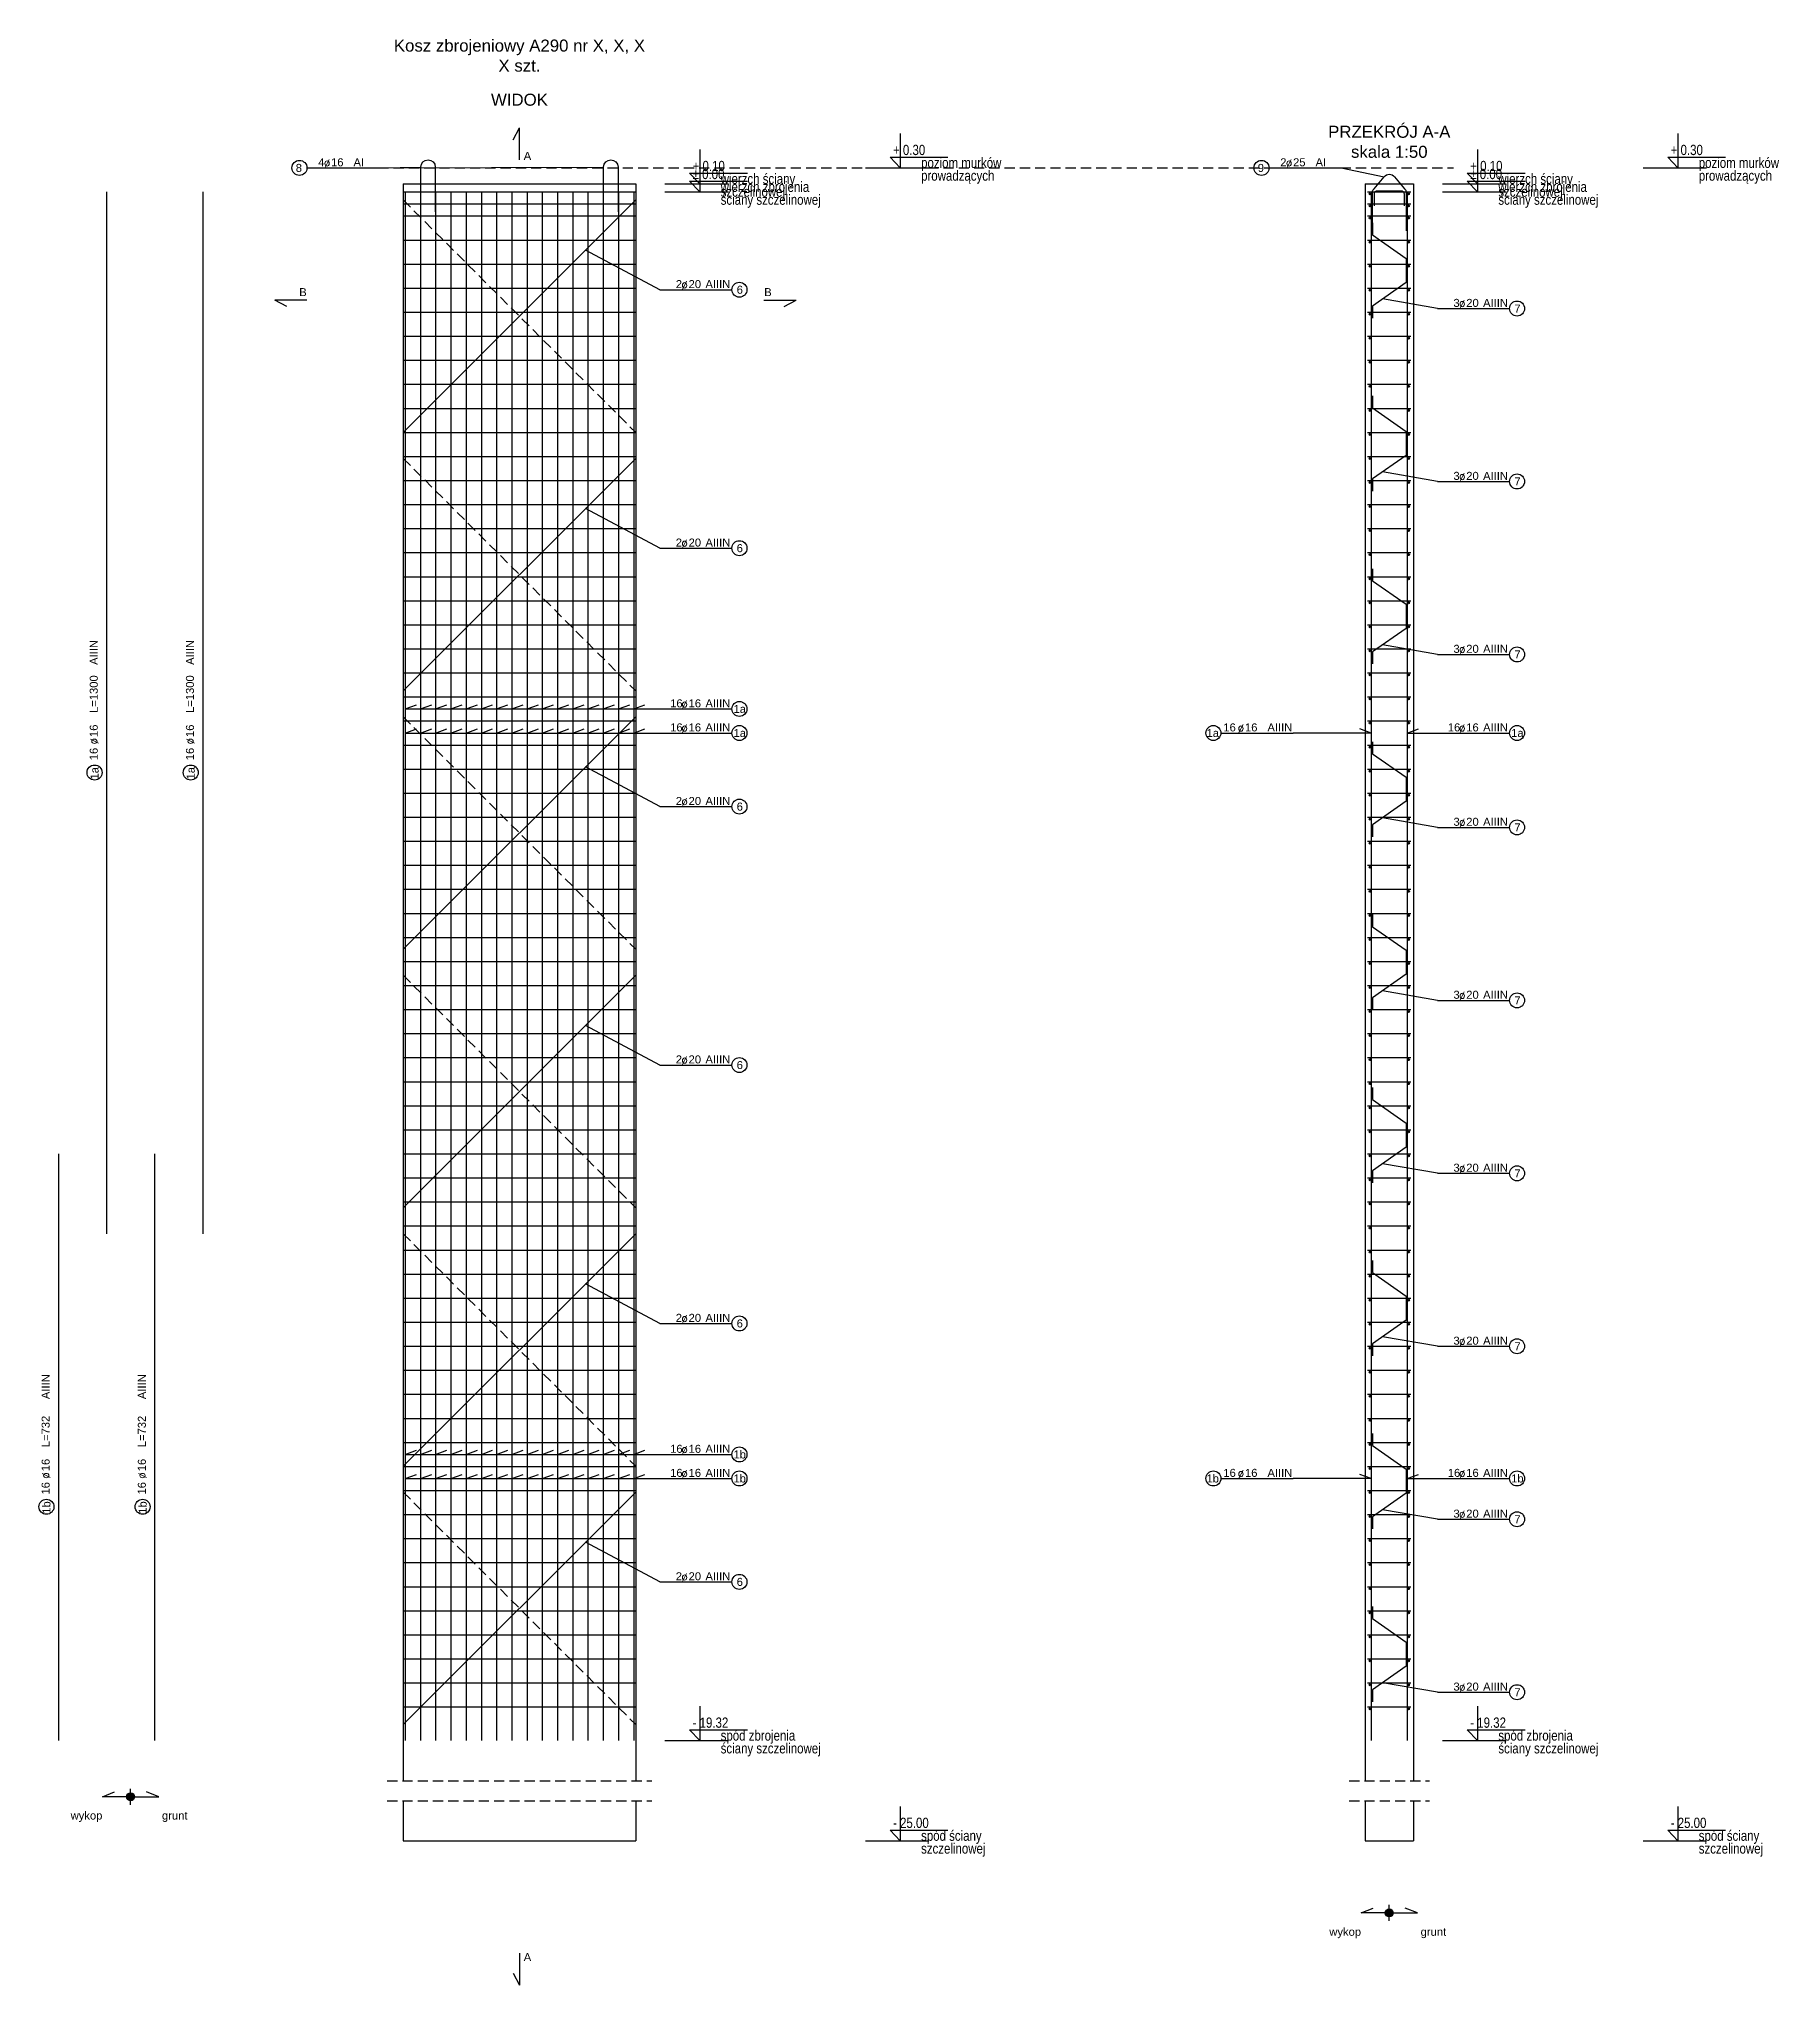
# Model space of a CAD drawing. Extents: x -4365 to 5377, y -4802 to -2374.
# Drawn here: x 2526 to 4696, y -4802 to -2374 of the extents above; entities that cross this region are included whole.
import ezdxf
from ezdxf.enums import TextEntityAlignment as Align

# ---------------------------------------------------------------- set-up
doc = ezdxf.new("R2010")
doc.units = 0
doc.header["$MEASUREMENT"] = 0
doc.linetypes.add('DASHED', pattern=[19.05, 12.7, -6.35])
for name, color, linetype in [('__SOL-KOTY_WYSOKOSCIOWE', 4, 'CONTINUOUS'), ('__SOL-OPISY', 4, 'CONTINUOUS'), ('__SOL-PRZERYWANA', 253, 'DASHED'), ('__SOL-WIDOK', 4, 'CONTINUOUS'), ('__SOL-ZBROJENIE', 3, 'CONTINUOUS')]:
    doc.layers.add(name, color=color, linetype=linetype)
doc.styles.add('ARIAL', font='arial.ttf', dxfattribs={"height": 2.5})
doc.styles.add('SIMPLEX', font='SIMPLEX.SHX', dxfattribs={"width": 0.8})
doc.styles.get("Standard").update_dxf_attribs({"font": 'arial.ttf'})

msp = doc.modelspace()

# ---------------------------------------------------------------- texts
at = {"layer": '__SOL-OPISY', "width": 2500, "attachment_point": 5}
for s, insert, char_height in [('Kosz zbrojeniowy A290 nr X, X, X\\PX szt.\\P', (3125, -2395), 15), ('\\P\\PWIDOK\\P', (3125, -2425), 15), ('\\P\\P\\PPRZEKRÓJ A-A\\Pskala 1:50\\P', (4210, -2465), 15), ('A\\P', (3135, -2520), 10), ('B\\P', (2855, -2690), 10), ('B\\P', (3435, -2690), 10), ('wykop\\P', (2585, -4592), 10), ('grunt\\P', (2695, -4592), 10), ('wykop\\P', (4155, -4737), 10), ('grunt\\P', (4265, -4737), 10), ('A\\P', (3135, -4767), 10)]:
    msp.add_mtext(s, dxfattribs=dict(at, insert=insert, char_height=char_height))

# ---------------------------------------------------------------- blocks, each defined once
blk = doc.blocks.new('OPIS_PRET_BEZ_LINII')
at = {"layer": '__SOL-OPISY'}
blk.add_circle((25.7, 0), 9.36, dxfattribs=at)
at = {"layer": '__SOL-OPISY', "style": 'SIMPLEX', "width": 0.9}
blk.add_text(' %%c ', height=10, dxfattribs=at).set_placement((64.7, -4.8), align=Align.CENTER)
at = {"layer": '__SOL-OPISY', "style": 'ARIAL', "width": 0.8}
blk.add_attdef('NUMER', text='', height=10, dxfattribs=at).set_placement((25.7, 0), align=Align.MIDDLE)
blk.add_attdef('ILOSC', text='', height=10, dxfattribs=at).set_placement((56.9, -5.1), align=Align.RIGHT)
for tag, p in [('SREDNICA', (71, -5.1)), ('DLUGOSC', (95.1, -5.2)), ('STAL', (144.7, -5.2))]:
    blk.add_attdef(tag, p, '', height=10, dxfattribs=at)
blk = doc.blocks.new('OPIS_PRAWY')
at = {"layer": '__SOL-OPISY'}
blk.add_line((0, 0), (90, 0), dxfattribs=at)
blk.add_circle((99.4, 0), 9.36, dxfattribs=at)
at = {"layer": '__SOL-OPISY', "style": 'SIMPLEX', "width": 0.9}
blk.add_text(' %%c ', height=10, dxfattribs=at).set_placement((20.9, 0.5))
at = {"layer": '__SOL-OPISY', "style": 'ARIAL', "width": 0.8}
blk.add_attdef('ILOSC', text='', height=10, dxfattribs=at).set_placement((27.1, 0.1), align=Align.RIGHT)
for tag, p in [('SREDNICA', (35.4, 0.1)), ('STAL', (58.4, 0.5))]:
    blk.add_attdef(tag, p, '', height=10, dxfattribs=at)
for tag, p in [('NUMER', (99.4, 0)), ('DLUGOSC', (52.8, -6.1))]:
    blk.add_attdef(tag, text='', height=10, dxfattribs=at).set_placement(p, align=Align.MIDDLE)
blk = doc.blocks.new('OPIS_LEWY')
at = {"layer": '__SOL-OPISY'}
blk.add_line((-90, 0), (0, 0), dxfattribs=at)
blk.add_circle((-99.4, 0), 9.36, dxfattribs=at)
at = {"layer": '__SOL-OPISY', "style": 'SIMPLEX', "width": 0.9}
blk.add_text(' %%c ', height=10, dxfattribs=at).set_placement((-75, 0.5))
at = {"layer": '__SOL-OPISY', "style": 'ARIAL', "width": 0.8}
for tag, p in [('NUMER', (-99.4, 0)), ('DLUGOSC', (-58.9, -6.6))]:
    blk.add_attdef(tag, text='', height=10, dxfattribs=at).set_placement(p, align=Align.MIDDLE)
blk.add_attdef('ILOSC', text='', height=10, dxfattribs=at).set_placement((-74, 0.1), align=Align.RIGHT)
for tag, p in [('SREDNICA', (-65.8, 0.1)), ('STAL', (-42.7, 0.3))]:
    blk.add_attdef(tag, p, '', height=10, dxfattribs=at)
blk = doc.blocks.new('KOTA')
at = {"layer": '__SOL-KOTY_WYSOKOSCIOWE'}
for p, q in [((0, 33.4), (0, 0)), ((-34, 0), (28, 0)), ((0, 0), (-9.9, 10.4)), ((-9.9, 10.4), (46.5, 10.4))]:
    blk.add_line(p, q, dxfattribs=at)
at = {"layer": '__SOL-KOTY_WYSOKOSCIOWE', "style": 'ARIAL', "width": 0.8}
blk.add_attdef('RZEDNA', (500.5, 15.9), '', height=10.4, dxfattribs=at)

# ---------------------------------------------------------------- hatches: boundary and pattern name
at = {"layer": '__SOL-OPISY'}
for points in [[(2645, -4567, 1), (2635, -4567, 1)], [(4215, -4712, 1), (4205, -4712, 1)]]:
    msp.add_hatch(color=256, dxfattribs=at).paths.add_polyline_path(points)
at = {"layer": '__SOL-ZBROJENIE'}
for points in [[(4187.2, -2567.5, 1), (4184.8, -2567.5, 1)], [(4235.2, -2567.5, 1), (4232.8, -2567.5, 1)], [(4187.2, -2582.5, 1), (4184.8, -2582.5, 1)], [(4187.2, -2597.5, 1), (4184.8, -2597.5, 1)], [(4235.2, -2582.5, 1), (4232.8, -2582.5, 1)], [(4235.2, -2597.5, 1), (4232.8, -2597.5, 1)], [(4187.2, -2627.5, 1), (4184.8, -2627.5, 1)], [(4235.2, -2627.5, 1), (4232.8, -2627.5, 1)], [(4187.2, -2657.5, 1), (4184.8, -2657.5, 1)], [(4235.2, -2657.5, 1), (4232.8, -2657.5, 1)], [(4187.2, -2687.5, 1), (4184.8, -2687.5, 1)], [(4235.2, -2687.5, 1), (4232.8, -2687.5, 1)], [(4187.2, -2717.5, 1), (4184.8, -2717.5, 1)], [(4235.2, -2717.5, 1), (4232.8, -2717.5, 1)], [(4187.2, -2747.5, 1), (4184.8, -2747.5, 1)], [(4235.2, -2747.5, 1), (4232.8, -2747.5, 1)], [(4187.2, -2777.5, 1), (4184.8, -2777.5, 1)], [(4235.2, -2777.5, 1), (4232.8, -2777.5, 1)], [(4187.2, -2807.5, 1), (4184.8, -2807.5, 1)], [(4235.2, -2807.5, 1), (4232.8, -2807.5, 1)], [(4187.2, -2837.5, 1), (4184.8, -2837.5, 1)], [(4235.2, -2837.5, 1), (4232.8, -2837.5, 1)], [(4187.2, -2867.5, 1), (4184.8, -2867.5, 1)], [(4235.2, -2867.5, 1), (4232.8, -2867.5, 1)], [(4187.2, -2897.5, 1), (4184.8, -2897.5, 1)], [(4235.2, -2897.5, 1), (4232.8, -2897.5, 1)], [(4187.2, -2927.5, 1), (4184.8, -2927.5, 1)], [(4235.2, -2927.5, 1), (4232.8, -2927.5, 1)], [(4187.2, -2957.5, 1), (4184.8, -2957.5, 1)], [(4235.2, -2957.5, 1), (4232.8, -2957.5, 1)], [(4187.2, -2987.5, 1), (4184.8, -2987.5, 1)], [(4235.2, -2987.5, 1), (4232.8, -2987.5, 1)], [(4187.2, -3017.5, 1), (4184.8, -3017.5, 1)], [(4235.2, -3017.5, 1), (4232.8, -3017.5, 1)], [(4187.2, -3047.5, 1), (4184.8, -3047.5, 1)], [(4235.2, -3047.5, 1), (4232.8, -3047.5, 1)], [(4187.2, -3077.5, 1), (4184.8, -3077.5, 1)], [(4235.2, -3077.5, 1), (4232.8, -3077.5, 1)], [(4187.2, -3107.5, 1), (4184.8, -3107.5, 1)], [(4235.2, -3107.5, 1), (4232.8, -3107.5, 1)], [(4187.2, -3137.5, 1), (4184.8, -3137.5, 1)], [(4235.2, -3137.5, 1), (4232.8, -3137.5, 1)], [(4187.2, -3167.5, 1), (4184.8, -3167.5, 1)], [(4235.2, -3167.5, 1), (4232.8, -3167.5, 1)], [(4187.2, -3197.5, 1), (4184.8, -3197.5, 1)], [(4235.2, -3197.5, 1), (4232.8, -3197.5, 1)], [(4187.2, -3227.5, 1), (4184.8, -3227.5, 1)], [(4235.2, -3227.5, 1), (4232.8, -3227.5, 1)], [(4187.2, -3257.5, 1), (4184.8, -3257.5, 1)], [(4235.2, -3257.5, 1), (4232.8, -3257.5, 1)], [(4187.2, -3287.5, 1), (4184.8, -3287.5, 1)], [(4235.2, -3287.5, 1), (4232.8, -3287.5, 1)], [(4187.2, -3317.5, 1), (4184.8, -3317.5, 1)], [(4235.2, -3317.5, 1), (4232.8, -3317.5, 1)], [(4187.2, -3347.5, 1), (4184.8, -3347.5, 1)], [(4235.2, -3347.5, 1), (4232.8, -3347.5, 1)], [(4187.2, -3377.5, 1), (4184.8, -3377.5, 1)], [(4235.2, -3377.5, 1), (4232.8, -3377.5, 1)], [(4187.2, -3407.5, 1), (4184.8, -3407.5, 1)], [(4235.2, -3407.5, 1), (4232.8, -3407.5, 1)], [(4187.2, -3437.5, 1), (4184.8, -3437.5, 1)], [(4235.2, -3437.5, 1), (4232.8, -3437.5, 1)], [(4187.2, -3467.5, 1), (4184.8, -3467.5, 1)], [(4235.2, -3467.5, 1), (4232.8, -3467.5, 1)], [(4187.2, -3497.5, 1), (4184.8, -3497.5, 1)], [(4235.2, -3497.5, 1), (4232.8, -3497.5, 1)], [(4187.2, -3527.5, 1), (4184.8, -3527.5, 1)], [(4235.2, -3527.5, 1), (4232.8, -3527.5, 1)], [(4187.2, -3557.5, 1), (4184.8, -3557.5, 1)], [(4235.2, -3557.5, 1), (4232.8, -3557.5, 1)], [(4187.2, -3587.5, 1), (4184.8, -3587.5, 1)], [(4235.2, -3587.5, 1), (4232.8, -3587.5, 1)], [(4187.2, -3617.5, 1), (4184.8, -3617.5, 1)], [(4235.2, -3617.5, 1), (4232.8, -3617.5, 1)], [(4187.2, -3647.5, 1), (4184.8, -3647.5, 1)], [(4235.2, -3647.5, 1), (4232.8, -3647.5, 1)], [(4187.2, -3677.5, 1), (4184.8, -3677.5, 1)], [(4235.2, -3677.5, 1), (4232.8, -3677.5, 1)], [(4187.2, -3707.5, 1), (4184.8, -3707.5, 1)], [(4235.2, -3707.5, 1), (4232.8, -3707.5, 1)], [(4187.2, -3737.5, 1), (4184.8, -3737.5, 1)], [(4235.2, -3737.5, 1), (4232.8, -3737.5, 1)], [(4187.2, -3767.5, 1), (4184.8, -3767.5, 1)], [(4235.2, -3767.5, 1), (4232.8, -3767.5, 1)], [(4187.2, -3797.5, 1), (4184.8, -3797.5, 1)], [(4235.2, -3797.5, 1), (4232.8, -3797.5, 1)], [(4187.2, -3827.5, 1), (4184.8, -3827.5, 1)], [(4235.2, -3827.5, 1), (4232.8, -3827.5, 1)], [(4187.2, -3857.5, 1), (4184.8, -3857.5, 1)], [(4235.2, -3857.5, 1), (4232.8, -3857.5, 1)], [(4187.2, -3887.5, 1), (4184.8, -3887.5, 1)], [(4235.2, -3887.5, 1), (4232.8, -3887.5, 1)], [(4187.2, -3917.5, 1), (4184.8, -3917.5, 1)], [(4235.2, -3917.5, 1), (4232.8, -3917.5, 1)], [(4187.2, -3947.5, 1), (4184.8, -3947.5, 1)], [(4235.2, -3947.5, 1), (4232.8, -3947.5, 1)], [(4187.2, -3977.5, 1), (4184.8, -3977.5, 1)], [(4235.2, -3977.5, 1), (4232.8, -3977.5, 1)], [(4187.2, -4007.5, 1), (4184.8, -4007.5, 1)], [(4235.2, -4007.5, 1), (4232.8, -4007.5, 1)], [(4187.2, -4037.5, 1), (4184.8, -4037.5, 1)], [(4235.2, -4037.5, 1), (4232.8, -4037.5, 1)], [(4187.2, -4067.5, 1), (4184.8, -4067.5, 1)], [(4235.2, -4067.5, 1), (4232.8, -4067.5, 1)], [(4187.2, -4097.5, 1), (4184.8, -4097.5, 1)], [(4235.2, -4097.5, 1), (4232.8, -4097.5, 1)], [(4187.2, -4127.5, 1), (4184.8, -4127.5, 1)], [(4235.2, -4127.5, 1), (4232.8, -4127.5, 1)], [(4187.2, -4157.5, 1), (4184.8, -4157.5, 1)], [(4235.2, -4157.5, 1), (4232.8, -4157.5, 1)], [(4187.2, -4187.5, 1), (4184.8, -4187.5, 1)], [(4235.2, -4187.5, 1), (4232.8, -4187.5, 1)], [(4187.2, -4217.5, 1), (4184.8, -4217.5, 1)], [(4235.2, -4217.5, 1), (4232.8, -4217.5, 1)], [(4187.2, -4247.5, 1), (4184.8, -4247.5, 1)], [(4235.2, -4247.5, 1), (4232.8, -4247.5, 1)], [(4187.2, -4277.5, 1), (4184.8, -4277.5, 1)], [(4235.2, -4277.5, 1), (4232.8, -4277.5, 1)], [(4187.2, -4307.5, 1), (4184.8, -4307.5, 1)], [(4235.2, -4307.5, 1), (4232.8, -4307.5, 1)], [(4187.2, -4337.5, 1), (4184.8, -4337.5, 1)], [(4235.2, -4337.5, 1), (4232.8, -4337.5, 1)], [(4187.2, -4367.5, 1), (4184.8, -4367.5, 1)], [(4235.2, -4367.5, 1), (4232.8, -4367.5, 1)], [(4187.2, -4397.5, 1), (4184.8, -4397.5, 1)], [(4235.2, -4397.5, 1), (4232.8, -4397.5, 1)], [(4187.2, -4427.5, 1), (4184.8, -4427.5, 1)], [(4235.2, -4427.5, 1), (4232.8, -4427.5, 1)], [(4187.2, -4457.5, 1), (4184.8, -4457.5, 1)], [(4235.2, -4457.5, 1), (4232.8, -4457.5, 1)]]:
    msp.add_hatch(color=256, dxfattribs=at).paths.add_polyline_path(points)

# ---------------------------------------------------------------- linework, layer by layer
at = {"layer": '__SOL-OPISY'}
for p, q in [((3117, -2500), (3125, -2485)), ((3125, -2525), (3125, -2485)), ((2950, -2535), (3002, -2534)), ((2950, -2535), (3230, -2534)), ((4150, -2535), (4203.5, -2546.22)), ((3300, -2687), (3207.5, -2637.5)), ((2860, -2700), (2820, -2700)), ((2835, -2708), (2820, -2700)), ((3430, -2700), (3470, -2700)), ((3455, -2708), (3470, -2700)), ((4270, -2710.42), (4201.52, -2698.53)), ((4270, -2926.19), (4201.52, -2914.31)), ((3300, -3009.4), (3207.5, -2959.9)), ((4270, -3141.97), (4201.52, -3130.09)), ((2982.5, -3210), (2996.6, -3204.87)), ((2982.5, -3210), (3300, -3210)), ((3001.5, -3210), (3015.6, -3204.87)), ((3020.5, -3210), (3034.6, -3204.87)), ((3039.5, -3210), (3053.6, -3204.87)), ((3058.5, -3210), (3072.6, -3204.87)), ((3077.5, -3210), (3091.6, -3204.87)), ((3096.5, -3210), (3110.6, -3204.87)), ((3115.5, -3210), (3129.6, -3204.87)), ((3134.5, -3210), (3148.6, -3204.87)), ((3153.5, -3210), (3167.6, -3204.87)), ((3172.5, -3210), (3186.6, -3204.87)), ((3191.5, -3210), (3205.6, -3204.87)), ((3210.5, -3210), (3224.6, -3204.87)), ((3229.5, -3210), (3243.6, -3204.87)), ((3248.5, -3210), (3262.6, -3204.87)), ((3267.5, -3210), (3281.6, -3204.87)), ((2982.5, -3240), (2996.6, -3234.87)), ((2982.5, -3240), (3300, -3240)), ((3001.5, -3240), (3015.6, -3234.87)), ((3020.5, -3240), (3034.6, -3234.87)), ((3039.5, -3240), (3053.6, -3234.87)), ((3058.5, -3240), (3072.6, -3234.87)), ((3077.5, -3240), (3091.6, -3234.87)), ((3096.5, -3240), (3110.6, -3234.87)), ((3115.5, -3240), (3129.6, -3234.87)), ((3134.5, -3240), (3148.6, -3234.87)), ((3153.5, -3240), (3167.6, -3234.87)), ((3172.5, -3240), (3186.6, -3234.87)), ((3191.5, -3240), (3205.6, -3234.87)), ((3210.5, -3240), (3224.6, -3234.87)), ((3229.5, -3240), (3243.6, -3234.87)), ((3248.5, -3240), (3262.6, -3234.87)), ((3267.5, -3240), (3281.6, -3234.87)), ((4187.5, -3240), (4090, -3240)), ((4187.5, -3240), (4173.4, -3234.87)), ((4232.5, -3240), (4246.6, -3234.87)), ((4232.5, -3240), (4270, -3240)), ((3300, -3331.8), (3207.5, -3282.3)), ((4270, -3357.75), (4201.52, -3345.87)), ((4270, -3573.53), (4201.52, -3561.65)), ((3300, -3654.2), (3207.5, -3604.7)), ((4270, -3789.3), (4201.52, -3777.42)), ((3300, -3976.6), (3207.5, -3927.1)), ((4270, -4005.08), (4201.52, -3993.2)), ((2982.5, -4140), (2996.6, -4134.87)), ((2982.5, -4140), (3300, -4140)), ((3001.5, -4140), (3015.6, -4134.87)), ((3020.5, -4140), (3034.6, -4134.87)), ((3039.5, -4140), (3053.6, -4134.87)), ((3058.5, -4140), (3072.6, -4134.87)), ((3077.5, -4140), (3091.6, -4134.87)), ((3096.5, -4140), (3110.6, -4134.87)), ((3115.5, -4140), (3129.6, -4134.87)), ((3134.5, -4140), (3148.6, -4134.87)), ((3153.5, -4140), (3167.6, -4134.87)), ((3172.5, -4140), (3186.6, -4134.87)), ((3191.5, -4140), (3205.6, -4134.87)), ((3210.5, -4140), (3224.6, -4134.87)), ((3229.5, -4140), (3243.6, -4134.87)), ((3248.5, -4140), (3262.6, -4134.87)), ((3267.5, -4140), (3281.6, -4134.87)), ((2982.5, -4170), (2996.6, -4164.87)), ((2982.5, -4170), (3300, -4170)), ((3001.5, -4170), (3015.6, -4164.87)), ((3020.5, -4170), (3034.6, -4164.87)), ((3039.5, -4170), (3053.6, -4164.87)), ((3058.5, -4170), (3072.6, -4164.87)), ((3077.5, -4170), (3091.6, -4164.87)), ((3096.5, -4170), (3110.6, -4164.87)), ((3115.5, -4170), (3129.6, -4164.87)), ((3134.5, -4170), (3148.6, -4164.87)), ((3153.5, -4170), (3167.6, -4164.87)), ((3172.5, -4170), (3186.6, -4164.87)), ((3191.5, -4170), (3205.6, -4164.87)), ((3210.5, -4170), (3224.6, -4164.87)), ((3229.5, -4170), (3243.6, -4164.87)), ((3248.5, -4170), (3262.6, -4164.87)), ((3267.5, -4170), (3281.6, -4164.87)), ((4187.5, -4170), (4090, -4170)), ((4187.5, -4170), (4173.4, -4164.87)), ((4232.5, -4170), (4246.6, -4164.87)), ((4232.5, -4170), (4270, -4170)), ((4270, -4220.86), (4201.52, -4208.98)), ((3300, -4299), (3207.5, -4249.5)), ((4270, -4436.64), (4201.52, -4424.76)), ((2605, -4567), (2620, -4561)), ((2640, -4577), (2640, -4557)), ((2675, -4567), (2660, -4561)), ((2640, -4567), (2605, -4567)), ((2640, -4567), (2675, -4567)), ((4175, -4712), (4190, -4706)), ((4210, -4722), (4210, -4702)), ((4245, -4712), (4230, -4706)), ((4210, -4712), (4175, -4712)), ((4210, -4712), (4245, -4712)), ((3125, -4762), (3125, -4802)), ((3117, -4787), (3125, -4802))]:
    msp.add_line(p, q, dxfattribs=at)
for centre in [(2640, -4567), (4210, -4712)]:
    msp.add_circle(centre, 5, dxfattribs=at)
at = {"layer": '__SOL-PRZERYWANA'}
for p, q in [((2930, -2535), (4290, -2535)), ((2960, -4547), (3290, -4547)), ((4160, -4547), (4260, -4547)), ((2960, -4572), (3290, -4572)), ((4160, -4572), (4260, -4572))]:
    msp.add_line(p, q, dxfattribs=at)
for points in [[(2980, -2555), (2980, -2575), (3270, -2865), (3270, -2885)], [(2980, -2877.4), (2980, -2897.4), (3270, -3187.4), (3270, -3207.4)], [(2980, -3199.8), (2980, -3219.8), (3270, -3509.8), (3270, -3529.8)], [(2980, -3522.2), (2980, -3542.2), (3270, -3832.2), (3270, -3852.2)], [(2980, -3844.6), (2980, -3864.6), (3270, -4154.6), (3270, -4174.6)], [(2980, -4167), (2980, -4187), (3270, -4477), (3270, -4497)]]:
    msp.add_lwpolyline(points, dxfattribs=at)
at = {"layer": '__SOL-WIDOK'}
for p, q in [((2980, -2555), (2980, -4547)), ((2980, -2555), (3270, -2555)), ((3270, -2555), (3270, -4547)), ((4180, -2555), (4180, -4547)), ((4180, -2555), (4240, -2555)), ((4240, -2555), (4240, -4547)), ((2980, -4572), (2980, -4622)), ((3270, -4572), (3270, -4622)), ((4180, -4572), (4180, -4622)), ((4240, -4572), (4240, -4622)), ((2980, -4622), (3270, -4622)), ((4180, -4622), (4240, -4622))]:
    msp.add_line(p, q, dxfattribs=at)
at = {"layer": '__SOL-ZBROJENIE'}
for p, q in [((2610, -2565), (2610, -3865)), ((2730, -2565), (2730, -3865)), ((2980, -2565), (3270, -2565)), ((2982.5, -2565), (2982.5, -4497)), ((3001.5, -2565), (3001.5, -4497)), ((3020.5, -2565), (3020.5, -4497)), ((3039.5, -2565), (3039.5, -4497)), ((3058.5, -2565), (3058.5, -4497)), ((3077.5, -2565), (3077.5, -4497)), ((3096.5, -2565), (3096.5, -4497)), ((3115.5, -2565), (3115.5, -4497)), ((3134.5, -2565), (3134.5, -4497)), ((3153.5, -2565), (3153.5, -4497)), ((3172.5, -2565), (3172.5, -4497)), ((3191.5, -2565), (3191.5, -4497)), ((3210.5, -2565), (3210.5, -4497)), ((3229.5, -2565), (3229.5, -4497)), ((3248.5, -2565), (3248.5, -4497)), ((3267.5, -2565), (3267.5, -4497)), ((4183, -2565), (4237, -2565)), ((4187.5, -2565), (4187.5, -4497)), ((4232.5, -2565), (4232.5, -4497)), ((2980, -2580), (3270, -2580)), ((2980, -2595), (3270, -2595)), ((4183, -2580), (4237, -2580)), ((4183, -2595), (4237, -2595)), ((2980, -2625), (3270, -2625)), ((4183, -2625), (4237, -2625)), ((2980, -2655), (3270, -2655)), ((4183, -2655), (4237, -2655)), ((2980, -2685), (3270, -2685)), ((4183, -2685), (4237, -2685)), ((2980, -2715), (3270, -2715)), ((4183, -2715), (4237, -2715)), ((2980, -2745), (3270, -2745)), ((4183, -2745), (4237, -2745)), ((2980, -2775), (3270, -2775)), ((4183, -2775), (4237, -2775)), ((2980, -2805), (3270, -2805)), ((4183, -2805), (4237, -2805)), ((2980, -2835), (3270, -2835)), ((4183, -2835), (4237, -2835)), ((2980, -2865), (3270, -2865)), ((4183, -2865), (4237, -2865)), ((2980, -2895), (3270, -2895)), ((4183, -2895), (4237, -2895)), ((2980, -2925), (3270, -2925)), ((4183, -2925), (4237, -2925)), ((2980, -2955), (3270, -2955)), ((4183, -2955), (4237, -2955)), ((2980, -2985), (3270, -2985)), ((4183, -2985), (4237, -2985)), ((2980, -3015), (3270, -3015)), ((4183, -3015), (4237, -3015)), ((2980, -3045), (3270, -3045)), ((4183, -3045), (4237, -3045)), ((2980, -3075), (3270, -3075)), ((4183, -3075), (4237, -3075)), ((2980, -3105), (3270, -3105)), ((4183, -3105), (4237, -3105)), ((2980, -3135), (3270, -3135)), ((4183, -3135), (4237, -3135)), ((2980, -3165), (3270, -3165)), ((4183, -3165), (4237, -3165)), ((2980, -3195), (3270, -3195)), ((4183, -3195), (4237, -3195)), ((2980, -3225), (3270, -3225)), ((4183, -3225), (4237, -3225)), ((2980, -3255), (3270, -3255)), ((4183, -3255), (4237, -3255)), ((2980, -3285), (3270, -3285)), ((4183, -3285), (4237, -3285)), ((2980, -3315), (3270, -3315)), ((4183, -3315), (4237, -3315)), ((2980, -3345), (3270, -3345)), ((4183, -3345), (4237, -3345)), ((2980, -3375), (3270, -3375)), ((4183, -3375), (4237, -3375)), ((2980, -3405), (3270, -3405)), ((4183, -3405), (4237, -3405)), ((2980, -3435), (3270, -3435)), ((4183, -3435), (4237, -3435)), ((2980, -3465), (3270, -3465)), ((4183, -3465), (4237, -3465)), ((2980, -3495), (3270, -3495)), ((4183, -3495), (4237, -3495)), ((2980, -3525), (3270, -3525)), ((4183, -3525), (4237, -3525)), ((2980, -3555), (3270, -3555)), ((4183, -3555), (4237, -3555)), ((2980, -3585), (3270, -3585)), ((4183, -3585), (4237, -3585)), ((2980, -3615), (3270, -3615)), ((4183, -3615), (4237, -3615)), ((2980, -3645), (3270, -3645)), ((4183, -3645), (4237, -3645)), ((2980, -3675), (3270, -3675)), ((4183, -3675), (4237, -3675)), ((2980, -3705), (3270, -3705)), ((4183, -3705), (4237, -3705)), ((2980, -3735), (3270, -3735)), ((4183, -3735), (4237, -3735)), ((2550, -3765), (2550, -4497)), ((2670, -3765), (2670, -4497)), ((2980, -3765), (3270, -3765)), ((4183, -3765), (4237, -3765)), ((2980, -3795), (3270, -3795)), ((4183, -3795), (4237, -3795)), ((2980, -3825), (3270, -3825)), ((4183, -3825), (4237, -3825)), ((2980, -3855), (3270, -3855)), ((4183, -3855), (4237, -3855)), ((2980, -3885), (3270, -3885)), ((4183, -3885), (4237, -3885)), ((2980, -3915), (3270, -3915)), ((4183, -3915), (4237, -3915)), ((2980, -3945), (3270, -3945)), ((4183, -3945), (4237, -3945)), ((2980, -3975), (3270, -3975)), ((4183, -3975), (4237, -3975)), ((2980, -4005), (3270, -4005)), ((4183, -4005), (4237, -4005)), ((2980, -4035), (3270, -4035)), ((4183, -4035), (4237, -4035)), ((2980, -4065), (3270, -4065)), ((4183, -4065), (4237, -4065)), ((2980, -4095), (3270, -4095)), ((4183, -4095), (4237, -4095)), ((2980, -4125), (3270, -4125)), ((4183, -4125), (4237, -4125)), ((2980, -4155), (3270, -4155)), ((4183, -4155), (4237, -4155)), ((2980, -4185), (3270, -4185)), ((4183, -4185), (4237, -4185)), ((2980, -4215), (3270, -4215)), ((4183, -4215), (4237, -4215)), ((2980, -4245), (3270, -4245)), ((4183, -4245), (4237, -4245)), ((2980, -4275), (3270, -4275)), ((4183, -4275), (4237, -4275)), ((2980, -4305), (3270, -4305)), ((4183, -4305), (4237, -4305)), ((2980, -4335), (3270, -4335)), ((4183, -4335), (4237, -4335)), ((2980, -4365), (3270, -4365)), ((4183, -4365), (4237, -4365)), ((2980, -4395), (3270, -4395)), ((4183, -4395), (4237, -4395)), ((2980, -4425), (3270, -4425)), ((4183, -4425), (4237, -4425)), ((2980, -4455), (3270, -4455)), ((4183, -4455), (4237, -4455))]:
    msp.add_line(p, q, dxfattribs=at)
for points in [[(3002, -2589.86), (3002, -2534, -1), (3020, -2534), (3020, -2589.86)], [(3230, -2589.86), (3230, -2534, -1), (3248, -2534), (3248, -2589.86)], [(4189, -2613.5), (4189, -2565, -0.22), (4191, -2561.12), (4203.5, -2546.22, -0.5), (4216.5, -2546.22), (4229, -2561.12, -0.22), (4231, -2565), (4231, -2613.5)], [(4191.5, -2582.5), (4191.5, -2567.5, -0.48), (4195.5, -2563.5), (4224.5, -2563.5, -0.48), (4228.5, -2567.5), (4228.5, -2582.5)]]:
    msp.add_lwpolyline(points, format="xyb", dxfattribs=at)
for points in [[(3270, -2555), (3270, -2575), (2980, -2865), (2980, -2885)], [(4189, -2603.48), (4189, -2618.48), (4231, -2647.89), (4231, -2677.89), (4189, -2707.3), (4189, -2722.3)], [(4189, -2819.26), (4189, -2834.26), (4231, -2863.67), (4231, -2893.67), (4189, -2923.08), (4189, -2938.08)], [(3270, -2877.4), (3270, -2897.4), (2980, -3187.4), (2980, -3207.4)], [(4189, -3035.04), (4189, -3050.04), (4231, -3079.44), (4231, -3109.44), (4189, -3138.85), (4189, -3153.85)], [(3270, -3199.8), (3270, -3219.8), (2980, -3509.8), (2980, -3529.8)], [(4189, -3250.81), (4189, -3265.81), (4231, -3295.22), (4231, -3325.22), (4189, -3354.63), (4189, -3369.63)], [(4189, -3466.59), (4189, -3481.59), (4231, -3511), (4231, -3541), (4189, -3570.41), (4189, -3585.41)], [(3270, -3522.2), (3270, -3542.2), (2980, -3832.2), (2980, -3852.2)], [(4189, -3682.37), (4189, -3697.37), (4231, -3726.78), (4231, -3756.78), (4189, -3786.19), (4189, -3801.19)], [(3270, -3844.6), (3270, -3864.6), (2980, -4154.6), (2980, -4174.6)], [(4189, -3898.15), (4189, -3913.15), (4231, -3942.56), (4231, -3972.56), (4189, -4001.96), (4189, -4016.96)], [(4189, -4113.92), (4189, -4128.92), (4231, -4158.33), (4231, -4188.33), (4189, -4217.74), (4189, -4232.74)], [(3270, -4167), (3270, -4187), (2980, -4477), (2980, -4497)], [(4189, -4329.7), (4189, -4344.7), (4231, -4374.11), (4231, -4404.11), (4189, -4433.52), (4189, -4448.52)]]:
    msp.add_lwpolyline(points, dxfattribs=at)
for centre in [(4186, -2567.5), (4234, -2567.5), (4186, -2582.5), (4186, -2597.5), (4234, -2582.5), (4234, -2597.5), (4186, -2627.5), (4234, -2627.5), (4186, -2657.5), (4234, -2657.5), (4186, -2687.5), (4234, -2687.5), (4186, -2717.5), (4234, -2717.5), (4186, -2747.5), (4234, -2747.5), (4186, -2777.5), (4234, -2777.5), (4186, -2807.5), (4234, -2807.5), (4186, -2837.5), (4234, -2837.5), (4186, -2867.5), (4234, -2867.5), (4186, -2897.5), (4234, -2897.5), (4186, -2927.5), (4234, -2927.5), (4186, -2957.5), (4234, -2957.5), (4186, -2987.5), (4234, -2987.5), (4186, -3017.5), (4234, -3017.5), (4186, -3047.5), (4234, -3047.5), (4186, -3077.5), (4234, -3077.5), (4186, -3107.5), (4234, -3107.5), (4186, -3137.5), (4234, -3137.5), (4186, -3167.5), (4234, -3167.5), (4186, -3197.5), (4234, -3197.5), (4186, -3227.5), (4234, -3227.5), (4186, -3257.5), (4234, -3257.5), (4186, -3287.5), (4234, -3287.5), (4186, -3317.5), (4234, -3317.5), (4186, -3347.5), (4234, -3347.5), (4186, -3377.5), (4234, -3377.5), (4186, -3407.5), (4234, -3407.5), (4186, -3437.5), (4234, -3437.5), (4186, -3467.5), (4234, -3467.5), (4186, -3497.5), (4234, -3497.5), (4186, -3527.5), (4234, -3527.5), (4186, -3557.5), (4234, -3557.5), (4186, -3587.5), (4234, -3587.5), (4186, -3617.5), (4234, -3617.5), (4186, -3647.5), (4234, -3647.5), (4186, -3677.5), (4234, -3677.5), (4186, -3707.5), (4234, -3707.5), (4186, -3737.5), (4234, -3737.5), (4186, -3767.5), (4234, -3767.5), (4186, -3797.5), (4234, -3797.5), (4186, -3827.5), (4234, -3827.5), (4186, -3857.5), (4234, -3857.5), (4186, -3887.5), (4234, -3887.5), (4186, -3917.5), (4234, -3917.5), (4186, -3947.5), (4234, -3947.5), (4186, -3977.5), (4234, -3977.5), (4186, -4007.5), (4234, -4007.5), (4186, -4037.5), (4234, -4037.5), (4186, -4067.5), (4234, -4067.5), (4186, -4097.5), (4234, -4097.5), (4186, -4127.5), (4234, -4127.5), (4186, -4157.5), (4234, -4157.5), (4186, -4187.5), (4234, -4187.5), (4186, -4217.5), (4234, -4217.5), (4186, -4247.5), (4234, -4247.5), (4186, -4277.5), (4234, -4277.5), (4186, -4307.5), (4234, -4307.5), (4186, -4337.5), (4234, -4337.5), (4186, -4367.5), (4234, -4367.5), (4186, -4397.5), (4234, -4397.5), (4186, -4427.5), (4234, -4427.5), (4186, -4457.5), (4234, -4457.5)]:
    msp.add_circle(centre, 1.2, dxfattribs=at)

# ---------------------------------------------------------------- block references
at = {"layer": '__SOL-KOTY_WYSOKOSCIOWE'}
ref = msp.add_blockref('KOTA', (3600, -2535), dxfattribs=dict(at, xscale=1.28, yscale=1.28, zscale=1.28))
ref.add_attrib('RZEDNA', '+ 0.30', (3591, -2519), dxfattribs={"height": 12.8, "style": 'ARIAL', "width": 0.8})
ref.add_attrib('OPIS1', 'poziom murków', (3626, -2535), dxfattribs={"height": 12.8, "style": 'ARIAL', "width": 0.8})
ref.add_attrib('OPIS2', 'prowadzących', (3626, -2551), dxfattribs={"height": 12.8, "style": 'ARIAL', "width": 0.8})
ref = msp.add_blockref('KOTA', (4570, -2535), dxfattribs=dict(at, xscale=1.28, yscale=1.28, zscale=1.28))
ref.add_attrib('RZEDNA', '+ 0.30', (4561, -2519), dxfattribs={"height": 12.8, "style": 'ARIAL', "width": 0.8})
ref.add_attrib('OPIS1', 'poziom murków', (4596, -2535), dxfattribs={"height": 12.8, "style": 'ARIAL', "width": 0.8})
ref.add_attrib('OPIS2', 'prowadzących', (4596, -2551), dxfattribs={"height": 12.8, "style": 'ARIAL', "width": 0.8})
ref = msp.add_blockref('KOTA', (3350, -2555), dxfattribs=dict(at, xscale=1.28, yscale=1.28, zscale=1.28))
ref.add_attrib('RZEDNA', '+ 0.10', (3341, -2539), dxfattribs={"height": 12.8, "style": 'ARIAL', "width": 0.8})
ref.add_attrib('OPIS1', 'wierzch ściany', (3376, -2555), dxfattribs={"height": 12.8, "style": 'ARIAL', "width": 0.8})
ref.add_attrib('OPIS2', 'szczelinowej', (3376, -2571), dxfattribs={"height": 12.8, "style": 'ARIAL', "width": 0.8})
ref = msp.add_blockref('KOTA', (3350, -2565), dxfattribs=dict(at, xscale=1.28, yscale=1.28, zscale=1.28))
ref.add_attrib('RZEDNA', '%%p 0.00', (3341, -2549), dxfattribs={"height": 12.8, "style": 'ARIAL', "width": 0.8})
ref.add_attrib('OPIS1', 'wierzch zbrojenia', (3376, -2565), dxfattribs={"height": 12.8, "style": 'ARIAL', "width": 0.8})
ref.add_attrib('OPIS2', 'ściany szczelinowej', (3376, -2581), dxfattribs={"height": 12.8, "style": 'ARIAL', "width": 0.8})
ref = msp.add_blockref('KOTA', (4320, -2555), dxfattribs=dict(at, xscale=1.28, yscale=1.28, zscale=1.28))
ref.add_attrib('RZEDNA', '+ 0.10', (4311, -2539), dxfattribs={"height": 12.8, "style": 'ARIAL', "width": 0.8})
ref.add_attrib('OPIS1', 'wierzch ściany', (4346, -2555), dxfattribs={"height": 12.8, "style": 'ARIAL', "width": 0.8})
ref.add_attrib('OPIS2', 'szczelinowej', (4346, -2571), dxfattribs={"height": 12.8, "style": 'ARIAL', "width": 0.8})
ref = msp.add_blockref('KOTA', (4320, -2565), dxfattribs=dict(at, xscale=1.28, yscale=1.28, zscale=1.28))
ref.add_attrib('RZEDNA', '%%p 0.00', (4311, -2549), dxfattribs={"height": 12.8, "style": 'ARIAL', "width": 0.8})
ref.add_attrib('OPIS1', 'wierzch zbrojenia', (4346, -2565), dxfattribs={"height": 12.8, "style": 'ARIAL', "width": 0.8})
ref.add_attrib('OPIS2', 'ściany szczelinowej', (4346, -2581), dxfattribs={"height": 12.8, "style": 'ARIAL', "width": 0.8})
ref = msp.add_blockref('KOTA', (3350, -4497), dxfattribs=dict(at, xscale=1.28, yscale=1.28, zscale=1.28))
ref.add_attrib('RZEDNA', '- 19.32', (3341, -4481), dxfattribs={"height": 12.8, "style": 'ARIAL', "width": 0.8})
ref.add_attrib('OPIS1', 'spód zbrojenia', (3376, -4497), dxfattribs={"height": 12.8, "style": 'ARIAL', "width": 0.8})
ref.add_attrib('OPIS2', 'ściany szczelinowej', (3376, -4513), dxfattribs={"height": 12.8, "style": 'ARIAL', "width": 0.8})
ref = msp.add_blockref('KOTA', (4320, -4497), dxfattribs=dict(at, xscale=1.28, yscale=1.28, zscale=1.28))
ref.add_attrib('RZEDNA', '- 19.32', (4311, -4481), dxfattribs={"height": 12.8, "style": 'ARIAL', "width": 0.8})
ref.add_attrib('OPIS1', 'spód zbrojenia', (4346, -4497), dxfattribs={"height": 12.8, "style": 'ARIAL', "width": 0.8})
ref.add_attrib('OPIS2', 'ściany szczelinowej', (4346, -4513), dxfattribs={"height": 12.8, "style": 'ARIAL', "width": 0.8})
ref = msp.add_blockref('KOTA', (3600, -4622), dxfattribs=dict(at, xscale=1.28, yscale=1.28, zscale=1.28))
ref.add_attrib('RZEDNA', '- 25.00', (3591, -4606), dxfattribs={"height": 12.8, "style": 'ARIAL', "width": 0.8})
ref.add_attrib('OPIS1', 'spód ściany', (3626, -4622), dxfattribs={"height": 12.8, "style": 'ARIAL', "width": 0.8})
ref.add_attrib('OPIS2', 'szczelinowej', (3626, -4638), dxfattribs={"height": 12.8, "style": 'ARIAL', "width": 0.8})
ref = msp.add_blockref('KOTA', (4570, -4622), dxfattribs=dict(at, xscale=1.28, yscale=1.28, zscale=1.28))
ref.add_attrib('RZEDNA', '- 25.00', (4561, -4606), dxfattribs={"height": 12.8, "style": 'ARIAL', "width": 0.8})
ref.add_attrib('OPIS1', 'spód ściany', (4596, -4622), dxfattribs={"height": 12.8, "style": 'ARIAL', "width": 0.8})
ref.add_attrib('OPIS2', 'szczelinowej', (4596, -4638), dxfattribs={"height": 12.8, "style": 'ARIAL', "width": 0.8})
at = {"layer": '__SOL-OPISY'}
ref = msp.add_blockref('OPIS_LEWY', (2950, -2535), dxfattribs=at)
ref.add_attrib('ILOSC', '4', (2874, -2533), dxfattribs={"height": 10, "style": 'ARIAL'})
ref.add_attrib('SREDNICA', '16', (2890, -2533), dxfattribs={"height": 10, "style": 'ARIAL'})
ref.add_attrib('STAL', 'AI', (2918, -2533), dxfattribs={"height": 10, "style": 'ARIAL'})
ref.add_attrib('NUMER', '8', (2846, -2540), dxfattribs={"height": 10, "style": 'ARIAL'})
ref = msp.add_blockref('OPIS_LEWY', (4150, -2535), dxfattribs=at)
ref.add_attrib('ILOSC', '2', (4074, -2533), dxfattribs={"height": 10, "style": 'ARIAL'})
ref.add_attrib('SREDNICA', '25', (4090, -2533), dxfattribs={"height": 10, "style": 'ARIAL'})
ref.add_attrib('STAL', 'AI', (4118, -2533), dxfattribs={"height": 10, "style": 'ARIAL'})
ref.add_attrib('NUMER', '9', (4046, -2540), dxfattribs={"height": 10, "style": 'ARIAL'})
ref = msp.add_blockref('OPIS_PRAWY', (3300, -2687), dxfattribs=at)
ref.add_attrib('ILOSC', '2', (3320, -2685), dxfattribs={"height": 10, "style": 'ARIAL'})
ref.add_attrib('SREDNICA', '20', (3336, -2685), dxfattribs={"height": 10, "style": 'ARIAL'})
ref.add_attrib('STAL', 'AIIIN', (3357, -2685), dxfattribs={"height": 10, "style": 'ARIAL'})
ref.add_attrib('NUMER', '6', (3396, -2692), dxfattribs={"height": 10, "style": 'ARIAL'})
ref = msp.add_blockref('OPIS_PRAWY', (4270, -2710.42), dxfattribs=at)
ref.add_attrib('ILOSC', '3', (4290, -2708.42), dxfattribs={"height": 10, "style": 'ARIAL'})
ref.add_attrib('SREDNICA', '20', (4306, -2708.42), dxfattribs={"height": 10, "style": 'ARIAL'})
ref.add_attrib('STAL', 'AIIIN', (4327, -2708.42), dxfattribs={"height": 10, "style": 'ARIAL'})
ref.add_attrib('NUMER', '7', (4366, -2715.42), dxfattribs={"height": 10, "style": 'ARIAL'})
ref = msp.add_blockref('OPIS_PRAWY', (4270, -2926.19), dxfattribs=at)
ref.add_attrib('ILOSC', '3', (4290, -2924.19), dxfattribs={"height": 10, "style": 'ARIAL'})
ref.add_attrib('SREDNICA', '20', (4306, -2924.19), dxfattribs={"height": 10, "style": 'ARIAL'})
ref.add_attrib('STAL', 'AIIIN', (4327, -2924.19), dxfattribs={"height": 10, "style": 'ARIAL'})
ref.add_attrib('NUMER', '7', (4366, -2931.19), dxfattribs={"height": 10, "style": 'ARIAL'})
ref = msp.add_blockref('OPIS_PRAWY', (3300, -3009.4), dxfattribs=at)
ref.add_attrib('ILOSC', '2', (3320, -3007.4), dxfattribs={"height": 10, "style": 'ARIAL'})
ref.add_attrib('SREDNICA', '20', (3336, -3007.4), dxfattribs={"height": 10, "style": 'ARIAL'})
ref.add_attrib('STAL', 'AIIIN', (3357, -3007.4), dxfattribs={"height": 10, "style": 'ARIAL'})
ref.add_attrib('NUMER', '6', (3396, -3014.4), dxfattribs={"height": 10, "style": 'ARIAL'})
ref = msp.add_blockref('OPIS_PRET_BEZ_LINII', (2595, -3315), dxfattribs=dict(at, rotation=90))
ref.add_attrib('NUMER', '1a', (2600, -3298), dxfattribs={"height": 10, "rotation": 90, "style": 'ARIAL'})
ref.add_attrib('ILOSC', '16', (2599, -3274), dxfattribs={"height": 10, "rotation": 90, "style": 'ARIAL'})
ref.add_attrib('SREDNICA', '16', (2599, -3245), dxfattribs={"height": 10, "rotation": 90, "style": 'ARIAL'})
ref.add_attrib('DLUGOSC', 'L=1300', (2599, -3215), dxfattribs={"height": 10, "rotation": 90, "style": 'ARIAL'})
ref.add_attrib('STAL', 'AIIIN', (2599, -3155), dxfattribs={"height": 10, "rotation": 90, "style": 'ARIAL'})
ref = msp.add_blockref('OPIS_PRET_BEZ_LINII', (2715, -3315), dxfattribs=dict(at, rotation=90))
ref.add_attrib('NUMER', '1a', (2720, -3298), dxfattribs={"height": 10, "rotation": 90, "style": 'ARIAL'})
ref.add_attrib('ILOSC', '16', (2719, -3274), dxfattribs={"height": 10, "rotation": 90, "style": 'ARIAL'})
ref.add_attrib('SREDNICA', '16', (2719, -3245), dxfattribs={"height": 10, "rotation": 90, "style": 'ARIAL'})
ref.add_attrib('DLUGOSC', 'L=1300', (2719, -3215), dxfattribs={"height": 10, "rotation": 90, "style": 'ARIAL'})
ref.add_attrib('STAL', 'AIIIN', (2719, -3155), dxfattribs={"height": 10, "rotation": 90, "style": 'ARIAL'})
ref = msp.add_blockref('OPIS_PRAWY', (4270, -3141.97), dxfattribs=at)
ref.add_attrib('ILOSC', '3', (4290, -3139.97), dxfattribs={"height": 10, "style": 'ARIAL'})
ref.add_attrib('SREDNICA', '20', (4306, -3139.97), dxfattribs={"height": 10, "style": 'ARIAL'})
ref.add_attrib('STAL', 'AIIIN', (4327, -3139.97), dxfattribs={"height": 10, "style": 'ARIAL'})
ref.add_attrib('NUMER', '7', (4366, -3146.97), dxfattribs={"height": 10, "style": 'ARIAL'})
ref = msp.add_blockref('OPIS_PRAWY', (3300, -3210), dxfattribs=at)
ref.add_attrib('ILOSC', '16', (3313, -3208), dxfattribs={"height": 10, "style": 'ARIAL'})
ref.add_attrib('SREDNICA', '16', (3336, -3208), dxfattribs={"height": 10, "style": 'ARIAL'})
ref.add_attrib('STAL', 'AIIIN', (3357, -3208), dxfattribs={"height": 10, "style": 'ARIAL'})
ref.add_attrib('NUMER', '1a', (3392, -3215), dxfattribs={"height": 10, "style": 'ARIAL'})
ref = msp.add_blockref('OPIS_PRAWY', (3300, -3240), dxfattribs=at)
ref.add_attrib('ILOSC', '16', (3313, -3238), dxfattribs={"height": 10, "style": 'ARIAL'})
ref.add_attrib('SREDNICA', '16', (3336, -3238), dxfattribs={"height": 10, "style": 'ARIAL'})
ref.add_attrib('STAL', 'AIIIN', (3357, -3238), dxfattribs={"height": 10, "style": 'ARIAL'})
ref.add_attrib('NUMER', '1a', (3392, -3245), dxfattribs={"height": 10, "style": 'ARIAL'})
ref = msp.add_blockref('OPIS_LEWY', (4090, -3240), dxfattribs=at)
ref.add_attrib('ILOSC', '16', (4003, -3238), dxfattribs={"height": 10, "style": 'ARIAL'})
ref.add_attrib('SREDNICA', '16', (4030, -3238), dxfattribs={"height": 10, "style": 'ARIAL'})
ref.add_attrib('STAL', 'AIIIN', (4058, -3238), dxfattribs={"height": 10, "style": 'ARIAL'})
ref.add_attrib('NUMER', '1a', (3982, -3245), dxfattribs={"height": 10, "style": 'ARIAL'})
ref = msp.add_blockref('OPIS_PRAWY', (4270, -3240), dxfattribs=at)
ref.add_attrib('ILOSC', '16', (4283, -3238), dxfattribs={"height": 10, "style": 'ARIAL'})
ref.add_attrib('SREDNICA', '16', (4306, -3238), dxfattribs={"height": 10, "style": 'ARIAL'})
ref.add_attrib('STAL', 'AIIIN', (4327, -3238), dxfattribs={"height": 10, "style": 'ARIAL'})
ref.add_attrib('NUMER', '1a', (4362, -3245), dxfattribs={"height": 10, "style": 'ARIAL'})
ref = msp.add_blockref('OPIS_PRAWY', (3300, -3331.8), dxfattribs=at)
ref.add_attrib('ILOSC', '2', (3320, -3329.8), dxfattribs={"height": 10, "style": 'ARIAL'})
ref.add_attrib('SREDNICA', '20', (3336, -3329.8), dxfattribs={"height": 10, "style": 'ARIAL'})
ref.add_attrib('STAL', 'AIIIN', (3357, -3329.8), dxfattribs={"height": 10, "style": 'ARIAL'})
ref.add_attrib('NUMER', '6', (3396, -3336.8), dxfattribs={"height": 10, "style": 'ARIAL'})
ref = msp.add_blockref('OPIS_PRAWY', (4270, -3357.75), dxfattribs=at)
ref.add_attrib('ILOSC', '3', (4290, -3355.75), dxfattribs={"height": 10, "style": 'ARIAL'})
ref.add_attrib('SREDNICA', '20', (4306, -3355.75), dxfattribs={"height": 10, "style": 'ARIAL'})
ref.add_attrib('STAL', 'AIIIN', (4327, -3355.75), dxfattribs={"height": 10, "style": 'ARIAL'})
ref.add_attrib('NUMER', '7', (4366, -3362.75), dxfattribs={"height": 10, "style": 'ARIAL'})
ref = msp.add_blockref('OPIS_PRAWY', (4270, -3573.53), dxfattribs=at)
ref.add_attrib('ILOSC', '3', (4290, -3571.53), dxfattribs={"height": 10, "style": 'ARIAL'})
ref.add_attrib('SREDNICA', '20', (4306, -3571.53), dxfattribs={"height": 10, "style": 'ARIAL'})
ref.add_attrib('STAL', 'AIIIN', (4327, -3571.53), dxfattribs={"height": 10, "style": 'ARIAL'})
ref.add_attrib('NUMER', '7', (4366, -3578.53), dxfattribs={"height": 10, "style": 'ARIAL'})
ref = msp.add_blockref('OPIS_PRAWY', (3300, -3654.2), dxfattribs=at)
ref.add_attrib('ILOSC', '2', (3320, -3652.2), dxfattribs={"height": 10, "style": 'ARIAL'})
ref.add_attrib('SREDNICA', '20', (3336, -3652.2), dxfattribs={"height": 10, "style": 'ARIAL'})
ref.add_attrib('STAL', 'AIIIN', (3357, -3652.2), dxfattribs={"height": 10, "style": 'ARIAL'})
ref.add_attrib('NUMER', '6', (3396, -3659.2), dxfattribs={"height": 10, "style": 'ARIAL'})
ref = msp.add_blockref('OPIS_PRAWY', (4270, -3789.3), dxfattribs=at)
ref.add_attrib('ILOSC', '3', (4290, -3787.3), dxfattribs={"height": 10, "style": 'ARIAL'})
ref.add_attrib('SREDNICA', '20', (4306, -3787.3), dxfattribs={"height": 10, "style": 'ARIAL'})
ref.add_attrib('STAL', 'AIIIN', (4327, -3787.3), dxfattribs={"height": 10, "style": 'ARIAL'})
ref.add_attrib('NUMER', '7', (4366, -3794.3), dxfattribs={"height": 10, "style": 'ARIAL'})
ref = msp.add_blockref('OPIS_PRAWY', (3300, -3976.6), dxfattribs=at)
ref.add_attrib('ILOSC', '2', (3320, -3974.6), dxfattribs={"height": 10, "style": 'ARIAL'})
ref.add_attrib('SREDNICA', '20', (3336, -3974.6), dxfattribs={"height": 10, "style": 'ARIAL'})
ref.add_attrib('STAL', 'AIIIN', (3357, -3974.6), dxfattribs={"height": 10, "style": 'ARIAL'})
ref.add_attrib('NUMER', '6', (3396, -3981.6), dxfattribs={"height": 10, "style": 'ARIAL'})
ref = msp.add_blockref('OPIS_PRAWY', (4270, -4005.08), dxfattribs=at)
ref.add_attrib('ILOSC', '3', (4290, -4003.08), dxfattribs={"height": 10, "style": 'ARIAL'})
ref.add_attrib('SREDNICA', '20', (4306, -4003.08), dxfattribs={"height": 10, "style": 'ARIAL'})
ref.add_attrib('STAL', 'AIIIN', (4327, -4003.08), dxfattribs={"height": 10, "style": 'ARIAL'})
ref.add_attrib('NUMER', '7', (4366, -4010.08), dxfattribs={"height": 10, "style": 'ARIAL'})
ref = msp.add_blockref('OPIS_PRET_BEZ_LINII', (2535, -4231), dxfattribs=dict(at, rotation=90))
ref.add_attrib('NUMER', '1b', (2540, -4214), dxfattribs={"height": 10, "rotation": 90, "style": 'ARIAL'})
ref.add_attrib('ILOSC', '16', (2539, -4190), dxfattribs={"height": 10, "rotation": 90, "style": 'ARIAL'})
ref.add_attrib('SREDNICA', '16', (2539, -4161), dxfattribs={"height": 10, "rotation": 90, "style": 'ARIAL'})
ref.add_attrib('DLUGOSC', 'L=732', (2539, -4131), dxfattribs={"height": 10, "rotation": 90, "style": 'ARIAL'})
ref.add_attrib('STAL', 'AIIIN', (2539, -4071), dxfattribs={"height": 10, "rotation": 90, "style": 'ARIAL'})
ref = msp.add_blockref('OPIS_PRET_BEZ_LINII', (2655, -4231), dxfattribs=dict(at, rotation=90))
ref.add_attrib('NUMER', '1b', (2660, -4214), dxfattribs={"height": 10, "rotation": 90, "style": 'ARIAL'})
ref.add_attrib('ILOSC', '16', (2659, -4190), dxfattribs={"height": 10, "rotation": 90, "style": 'ARIAL'})
ref.add_attrib('SREDNICA', '16', (2659, -4161), dxfattribs={"height": 10, "rotation": 90, "style": 'ARIAL'})
ref.add_attrib('DLUGOSC', 'L=732', (2659, -4131), dxfattribs={"height": 10, "rotation": 90, "style": 'ARIAL'})
ref.add_attrib('STAL', 'AIIIN', (2659, -4071), dxfattribs={"height": 10, "rotation": 90, "style": 'ARIAL'})
ref = msp.add_blockref('OPIS_PRAWY', (3300, -4140), dxfattribs=at)
ref.add_attrib('ILOSC', '16', (3313, -4138), dxfattribs={"height": 10, "style": 'ARIAL'})
ref.add_attrib('SREDNICA', '16', (3336, -4138), dxfattribs={"height": 10, "style": 'ARIAL'})
ref.add_attrib('STAL', 'AIIIN', (3357, -4138), dxfattribs={"height": 10, "style": 'ARIAL'})
ref.add_attrib('NUMER', '1b', (3392, -4145), dxfattribs={"height": 10, "style": 'ARIAL'})
ref = msp.add_blockref('OPIS_PRAWY', (3300, -4170), dxfattribs=at)
ref.add_attrib('ILOSC', '16', (3313, -4168), dxfattribs={"height": 10, "style": 'ARIAL'})
ref.add_attrib('SREDNICA', '16', (3336, -4168), dxfattribs={"height": 10, "style": 'ARIAL'})
ref.add_attrib('STAL', 'AIIIN', (3357, -4168), dxfattribs={"height": 10, "style": 'ARIAL'})
ref.add_attrib('NUMER', '1b', (3392, -4175), dxfattribs={"height": 10, "style": 'ARIAL'})
ref = msp.add_blockref('OPIS_LEWY', (4090, -4170), dxfattribs=at)
ref.add_attrib('ILOSC', '16', (4003, -4168), dxfattribs={"height": 10, "style": 'ARIAL'})
ref.add_attrib('SREDNICA', '16', (4030, -4168), dxfattribs={"height": 10, "style": 'ARIAL'})
ref.add_attrib('STAL', 'AIIIN', (4058, -4168), dxfattribs={"height": 10, "style": 'ARIAL'})
ref.add_attrib('NUMER', '1b', (3982, -4175), dxfattribs={"height": 10, "style": 'ARIAL'})
ref = msp.add_blockref('OPIS_PRAWY', (4270, -4170), dxfattribs=at)
ref.add_attrib('ILOSC', '16', (4283, -4168), dxfattribs={"height": 10, "style": 'ARIAL'})
ref.add_attrib('SREDNICA', '16', (4306, -4168), dxfattribs={"height": 10, "style": 'ARIAL'})
ref.add_attrib('STAL', 'AIIIN', (4327, -4168), dxfattribs={"height": 10, "style": 'ARIAL'})
ref.add_attrib('NUMER', '1b', (4362, -4175), dxfattribs={"height": 10, "style": 'ARIAL'})
ref = msp.add_blockref('OPIS_PRAWY', (4270, -4220.86), dxfattribs=at)
ref.add_attrib('ILOSC', '3', (4290, -4218.86), dxfattribs={"height": 10, "style": 'ARIAL'})
ref.add_attrib('SREDNICA', '20', (4306, -4218.86), dxfattribs={"height": 10, "style": 'ARIAL'})
ref.add_attrib('STAL', 'AIIIN', (4327, -4218.86), dxfattribs={"height": 10, "style": 'ARIAL'})
ref.add_attrib('NUMER', '7', (4366, -4225.86), dxfattribs={"height": 10, "style": 'ARIAL'})
ref = msp.add_blockref('OPIS_PRAWY', (3300, -4299), dxfattribs=at)
ref.add_attrib('ILOSC', '2', (3320, -4297), dxfattribs={"height": 10, "style": 'ARIAL'})
ref.add_attrib('SREDNICA', '20', (3336, -4297), dxfattribs={"height": 10, "style": 'ARIAL'})
ref.add_attrib('STAL', 'AIIIN', (3357, -4297), dxfattribs={"height": 10, "style": 'ARIAL'})
ref.add_attrib('NUMER', '6', (3396, -4304), dxfattribs={"height": 10, "style": 'ARIAL'})
ref = msp.add_blockref('OPIS_PRAWY', (4270, -4436.64), dxfattribs=at)
ref.add_attrib('ILOSC', '3', (4290, -4434.64), dxfattribs={"height": 10, "style": 'ARIAL'})
ref.add_attrib('SREDNICA', '20', (4306, -4434.64), dxfattribs={"height": 10, "style": 'ARIAL'})
ref.add_attrib('STAL', 'AIIIN', (4327, -4434.64), dxfattribs={"height": 10, "style": 'ARIAL'})
ref.add_attrib('NUMER', '7', (4366, -4441.64), dxfattribs={"height": 10, "style": 'ARIAL'})

msp.set_redraw_order([(e.dxf.handle, doc.entitydb.next_handle()) for e in msp.query("TEXT MTEXT ATTDEF DIMENSION ARC_DIMENSION")])  # texts and dimensions are drawn at this point

doc.saveas('drawing.dxf')
